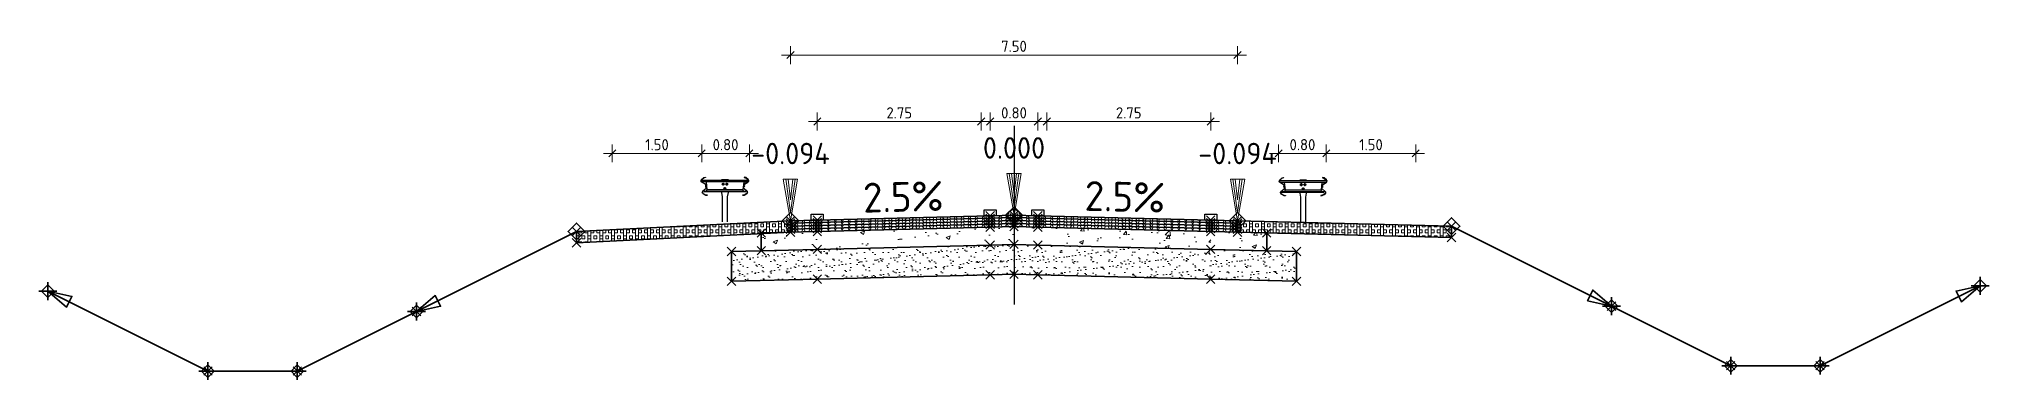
# Model space of a CAD drawing. Extents: x 85476 to 87050, y 436805 to 437377.
# Drawn here: x 86798.69 to 86831.4, y 436877.24 to 436882.97 of the extents above; entities that cross this region are included whole.
import ezdxf

# ---------------------------------------------------------------- set-up
doc = ezdxf.new("R2010")
doc.units = 0
doc.linetypes.add('CENTRE', pattern=[50, 31.25, -6.25, 6.25, -6.25])
for name, color, linetype in [('C3D-ASSEMBLY_BASELINE', 10, 'Continuous'), ('C3D-ASSEMBLY_BASELINE-POINT', 130, 'Continuous'), ('C3D-ASSEMBLY_INSERTION', 50, 'Continuous')]:
    doc.layers.add(name, color=color, linetype=linetype)
doc.layers.add('C3D-ASSEMBLY_LINK', color=7, linetype='Continuous', lineweight=35, plot=False)
doc.layers.add('C3D-ASSEMBLY_MARKER', color=7, linetype='Continuous', lineweight=35, plot=False)
for name, color, linetype, lineweight in [('N-WE-BV-GELEIDECONSTRUCTIE_GELEIDERAIL-SD', 210, 'Continuous', 25), ('N-WE-VH-KANTVERHARDING-T18', 7, 'Continuous', 18), ('N-WE-VH-VERHARDING_ASFALT_DEKLAAG-A', 252, 'Continuous', 18), ('N-WE-VH-VERHARDING_ASFALT_ONDERLAAG-A', 252, 'Continuous', 18), ('N-WE-VH-VERHARDING_ASFALT_TUSSENLAAG-A', 252, 'Continuous', 18), ('N-WE-VH-VERHARDING_FUNDERING_GRANULAAT-A', 252, 'Continuous', 18), ('N-WE-VH-VERHARDING_FUNDERING_ZAND-A', 252, 'Continuous', 18), ('N-WE-VH-VERHARDING_GRASBETONSTEEN-A', 72, 'Continuous', 18), ('N-WE-VW-MARKERING-SD', 7, 'Continuous', 25), ('X-XX-AL-T25', 7, 'Continuous', 25)]:
    doc.layers.add(name, color=color, linetype=linetype, lineweight=lineweight)
doc.styles.add('NLCS-ISO', font='NLCS-ISO.ttf')
doc.styles.add('NLCS-ISO Standaard', font='NLCS-ISO.ttf')
doc.dimstyles.new('NLCS-T25-Pijl', dxfattribs={"dimtxt": 2.5, "dimasz": 1.6, "dimexe": 2, "dimexo": 0, "dimgap": 0.7, "dimtad": 1, "dimlfac": -1, "dimzin": 0, "dimdsep": 46, "dimtxsty": 'NLCS-ISO Standaard', "dimblk": 'Pijl', "dimcen": 0, "dimdle": 2, "dimclrd": 256, "dimclre": 256, "dimclrt": 256, "dimazin": 0, "dimtfac": 1, "dimtofl": 0, "dimtmove": 0, "dimatfit": 3, "dimldrblk": 'Pijl', "dimfxl": 2, "dimfxlon": 1, "dimtolj": 1, "dimtzin": 0, "dimlwd": 18, "dimlwe": 18, "dimarcsym": 0})
pattern_1 = [(60, (86815.04398, 436880.00966), (-0.086603, 0.05), []), (120, (86815.04398, 436880.00966), (-0.086603, -0.05), [])]
pattern_2 = [(60, (86815.04398, 436879.96964), (-0.086603, 0.05), []), (120, (86815.04398, 436879.96964), (-0.086603, -0.05), [])]
pattern_3 = [(60, (86815.04398, 436879.91963), (-0.086603, 0.05), []), (120, (86815.04398, 436879.91963), (-0.086603, -0.05), [])]
pattern_4 = [(60, (86815.04398, 436879.86961), (-0.086603, 0.05), []), (120, (86815.04398, 436879.86961), (-0.086603, -0.05), [])]
pattern_5 = [(50, (86815.044, 436879.8196), (0.71726, -0.06275), [0.075, -0.825]), (355, (86815.044, 436879.8196), (-0.13875, 0.7522), [0.06, -0.66]), (100.45, (86815.10375, 436879.8144), (0.5785, 0.68944), [0.06374, -0.70114]), (46.18, (86815.044, 436880.0196), (1.0672, -0.1655), [0.1125, -1.2375]), (96.64, (86815.1329, 436880.0058), (0.9347, 0.9741), [0.0956, -1.0517]), (351.18, (86815.044, 436880.0196), (0.9347, 0.9741), [0.09, -0.99]), (21, (86815.144, 436879.9696), (0.5969, -0.4026), [0.075, -0.825]), (326, (86815.144, 436879.9696), (0.2433, 0.72515), [0.06, -0.66]), (71.45, (86815.1937, 436879.93604), (0.8402, 0.3225), [0.06374, -0.70114]), (37.5, (86815.04398, 436879.8196), (0.01216, 0.3329), [0, -0.652, 0, -0.67, 0, -0.6625]), (7.5, (86815.04398, 436879.8196), (0.26307, 0.3944), [0, -0.382, 0, -0.637, 0, -0.2525]), (327.5, (86814.82098, 436879.8196), (0.53382, -0.02255), [0, -0.25, 0, -0.78, 0, -1.035]), (317.5, (86814.721, 436879.8196), (0.5832, 0.1001), [0, -0.325, 0, -0.518, 0, -0.735])]
pattern_6 = [(37.5, (86815.04398, 436879.5195), (-0.0063, 0.192682), [0, -0.152, 0, -0.17, 0, -0.1625]), (7.5, (86815.04398, 436879.5195), (0.17698, 0.28221), [0, -0.082, 0, -0.137, 0, -0.0525]), (327.5, (86814.92098, 436879.5195), (0.311414, 0.000566), [0, -0.05, 0, -0.18, 0, -0.235]), (317.5, (86814.92098, 436879.5195), (0.30061, 0.08777), [0, -0.025, 0, -0.118, 0, -0.135])]

msp = doc.modelspace()

# ---------------------------------------------------------------- texts
at = {"layer": 'N-WE-VH-KANTVERHARDING-T18', "color": 7, "linetype": 'Continuous', "lineweight": 18, "char_height": 0.36, "attachment_point": 8, "style": 'NLCS-ISO'}
for s, insert in [('{\\C256;-0.094}', (86811.294, 436880.866)), ('{\\C256;0.000}', (86815.044, 436880.96)), ('{\\C256;0.000}', (86815.044, 436880.96)), ('{\\C256;-0.094}', (86818.794, 436880.866))]:
    msp.add_mtext(s, dxfattribs=dict(at, insert=insert))
at = {"layer": 'X-XX-AL-T25', "color": 7, "linetype": 'Continuous', "lineweight": 25, "char_height": 0.5, "attachment_point": 8, "style": 'NLCS-ISO'}
for insert, rotation in [((86813.191, 436880.069), 1.4321), ((86816.897, 436880.069), 358.5679)]:
    msp.add_mtext('2.5%', dxfattribs=dict(at, insert=insert, rotation=rotation))

# ---------------------------------------------------------------- blocks, each defined once
blk = doc.blocks.new('_Oblique')
at = {"color": 0, "linetype": 'ByBlock', "lineweight": -2}
blk.add_line((-0.5, -0.5), (0.5, 0.5), dxfattribs=at)
blk = doc.blocks.new('*D6')
at = {"lineweight": 18, "transparency": 16777216}
for p, q in [((86811.594, 436881.582), (86814.644, 436881.582)), ((86811.744, 436881.432), (86811.744, 436881.732)), ((86814.494, 436881.432), (86814.494, 436881.732))]:
    blk.add_line(p, q, dxfattribs=at)
at = {"layer": 'Defpoints', "color": 0, "transparency": 16777216}
for p in [(86814.494, 436881.582), (86811.744, 436879.965), (86814.494, 436880.038)]:
    blk.add_point(p, dxfattribs=at)
at = {"lineweight": 18, "transparency": 16777216, "xscale": 0.12, "yscale": 0.12, "zscale": 0.12, "rotation": 180}
blk.add_blockref('_Oblique', (86811.744, 436881.582), dxfattribs=at)
at = {"lineweight": 18, "transparency": 16777216, "xscale": 0.12, "yscale": 0.12, "zscale": 0.12}
blk.add_blockref('_Oblique', (86814.494, 436881.582), dxfattribs=at)
at = {"transparency": 16777216, "insert": (86813.119, 436881.728), "char_height": 0.1875, "attachment_point": 5, "style": 'NLCS-ISO Standaard'}
blk.add_mtext('\\A1;2.75', dxfattribs=at)
blk = doc.blocks.new('Pijl')
h = blk.add_hatch(color=256)
h.paths.add_polyline_path([(0, 0), (-1.75, 0.35), (-1.75, 0)])
h.paths.add_polyline_path([(-1.75, 0), (-1.75, -0.35), (0, 0)])
for p, q in [((-1.9, 0), (0, 0)), ((0, 0), (-1.75, 0.35)), ((-1.75, 0.35), (-1.75, -0.35)), ((0, 0), (-1.75, -0.35))]:
    blk.add_line(p, q)
blk = doc.blocks.new('*D7')
at = {"lineweight": 18, "transparency": 16777216}
for p, q in [((86815.444, 436881.582), (86818.494, 436881.582)), ((86815.594, 436881.432), (86815.594, 436881.732)), ((86818.344, 436881.432), (86818.344, 436881.732))]:
    blk.add_line(p, q, dxfattribs=at)
at = {"layer": 'Defpoints', "color": 0, "transparency": 16777216}
for p in [(86818.344, 436881.582), (86815.594, 436880.038), (86818.344, 436879.965)]:
    blk.add_point(p, dxfattribs=at)
at = {"lineweight": 18, "transparency": 16777216, "xscale": 0.12, "yscale": 0.12, "zscale": 0.12, "rotation": 180}
blk.add_blockref('_Oblique', (86815.594, 436881.582), dxfattribs=at)
at = {"lineweight": 18, "transparency": 16777216, "xscale": 0.12, "yscale": 0.12, "zscale": 0.12}
blk.add_blockref('_Oblique', (86818.344, 436881.582), dxfattribs=at)
at = {"transparency": 16777216, "insert": (86816.969, 436881.728), "char_height": 0.1875, "attachment_point": 5, "style": 'NLCS-ISO Standaard'}
blk.add_mtext('\\A1;2.75', dxfattribs=at)
blk = doc.blocks.new('*D8')
at = {"lineweight": 18, "transparency": 16777216}
for p, q in [((86814.494, 436881.582), (86815.594, 436881.582)), ((86814.644, 436881.432), (86814.644, 436881.732)), ((86815.444, 436881.432), (86815.444, 436881.732))]:
    blk.add_line(p, q, dxfattribs=at)
at = {"layer": 'Defpoints', "color": 0, "transparency": 16777216}
for p in [(86815.444, 436881.582), (86814.644, 436880.038), (86815.444, 436880.038)]:
    blk.add_point(p, dxfattribs=at)
at = {"lineweight": 18, "transparency": 16777216, "xscale": 0.12, "yscale": 0.12, "zscale": 0.12, "rotation": 180}
blk.add_blockref('_Oblique', (86814.644, 436881.582), dxfattribs=at)
at = {"lineweight": 18, "transparency": 16777216, "xscale": 0.12, "yscale": 0.12, "zscale": 0.12}
blk.add_blockref('_Oblique', (86815.444, 436881.582), dxfattribs=at)
at = {"transparency": 16777216, "insert": (86815.044, 436881.728), "char_height": 0.1875, "attachment_point": 5, "style": 'NLCS-ISO Standaard'}
blk.add_mtext('\\A1;0.80', dxfattribs=at)
blk = doc.blocks.new('*D9')
at = {"lineweight": 18, "transparency": 16777216}
for p, q in [((86811.294, 436882.548), (86811.294, 436882.848)), ((86818.794, 436882.548), (86818.794, 436882.848)), ((86811.144, 436882.698), (86818.944, 436882.698))]:
    blk.add_line(p, q, dxfattribs=at)
at = {"layer": 'Defpoints', "color": 0, "transparency": 16777216}
for p in [(86818.794, 436882.698), (86811.294, 436879.916), (86818.794, 436879.916)]:
    blk.add_point(p, dxfattribs=at)
at = {"lineweight": 18, "transparency": 16777216, "xscale": 0.12, "yscale": 0.12, "zscale": 0.12, "rotation": 180}
blk.add_blockref('_Oblique', (86811.294, 436882.698), dxfattribs=at)
at = {"lineweight": 18, "transparency": 16777216, "xscale": 0.12, "yscale": 0.12, "zscale": 0.12}
blk.add_blockref('_Oblique', (86818.794, 436882.698), dxfattribs=at)
at = {"transparency": 16777216, "insert": (86815.044, 436882.845), "char_height": 0.1875, "attachment_point": 5, "style": 'NLCS-ISO Standaard'}
blk.add_mtext('\\A1;7.50', dxfattribs=at)
blk = doc.blocks.new('*D10')
at = {"lineweight": 18, "transparency": 16777216}
for p, q in [((86819.483, 436880.898), (86819.483, 436881.198)), ((86820.283, 436880.898), (86820.283, 436881.198)), ((86819.333, 436881.048), (86820.433, 436881.048))]:
    blk.add_line(p, q, dxfattribs=at)
at = {"layer": 'Defpoints', "color": 0, "transparency": 16777216}
for p in [(86820.283, 436881.048), (86819.483, 436880.604), (86820.283, 436880.604)]:
    blk.add_point(p, dxfattribs=at)
at = {"lineweight": 18, "transparency": 16777216, "xscale": 0.12, "yscale": 0.12, "zscale": 0.12, "rotation": 180}
blk.add_blockref('_Oblique', (86819.483, 436881.048), dxfattribs=at)
at = {"lineweight": 18, "transparency": 16777216, "xscale": 0.12, "yscale": 0.12, "zscale": 0.12}
blk.add_blockref('_Oblique', (86820.283, 436881.048), dxfattribs=at)
at = {"transparency": 16777216, "insert": (86819.883, 436881.194), "char_height": 0.1875, "attachment_point": 5, "style": 'NLCS-ISO Standaard'}
blk.add_mtext('\\A1;0.80', dxfattribs=at)
blk = doc.blocks.new('*D11')
at = {"lineweight": 18, "transparency": 16777216}
for p, q in [((86820.283, 436880.898), (86820.283, 436881.198)), ((86821.783, 436880.898), (86821.783, 436881.198)), ((86820.133, 436881.048), (86821.933, 436881.048))]:
    blk.add_line(p, q, dxfattribs=at)
at = {"layer": 'Defpoints', "color": 0, "transparency": 16777216}
for p in [(86821.783, 436881.048), (86820.283, 436880.604), (86821.783, 436880.604)]:
    blk.add_point(p, dxfattribs=at)
at = {"lineweight": 18, "transparency": 16777216, "xscale": 0.12, "yscale": 0.12, "zscale": 0.12, "rotation": 180}
blk.add_blockref('_Oblique', (86820.283, 436881.048), dxfattribs=at)
at = {"lineweight": 18, "transparency": 16777216, "xscale": 0.12, "yscale": 0.12, "zscale": 0.12}
blk.add_blockref('_Oblique', (86821.783, 436881.048), dxfattribs=at)
at = {"transparency": 16777216, "insert": (86821.033, 436881.194), "char_height": 0.1875, "attachment_point": 5, "style": 'NLCS-ISO Standaard'}
blk.add_mtext('\\A1;1.50', dxfattribs=at)
blk = doc.blocks.new('*D12')
at = {"lineweight": 18, "transparency": 16777216}
for p, q in [((86809.805, 436880.898), (86809.805, 436881.198)), ((86810.605, 436880.898), (86810.605, 436881.198)), ((86809.655, 436881.048), (86810.755, 436881.048))]:
    blk.add_line(p, q, dxfattribs=at)
at = {"layer": 'Defpoints', "color": 0, "transparency": 16777216}
for p in [(86810.605, 436881.048), (86809.805, 436880.604), (86810.605, 436880.604)]:
    blk.add_point(p, dxfattribs=at)
at = {"lineweight": 18, "transparency": 16777216, "xscale": 0.12, "yscale": 0.12, "zscale": 0.12, "rotation": 180}
blk.add_blockref('_Oblique', (86809.805, 436881.048), dxfattribs=at)
at = {"lineweight": 18, "transparency": 16777216, "xscale": 0.12, "yscale": 0.12, "zscale": 0.12}
blk.add_blockref('_Oblique', (86810.605, 436881.048), dxfattribs=at)
at = {"transparency": 16777216, "insert": (86810.205, 436881.194), "char_height": 0.1875, "attachment_point": 5, "style": 'NLCS-ISO Standaard'}
blk.add_mtext('\\A1;0.80', dxfattribs=at)
blk = doc.blocks.new('*D13')
at = {"lineweight": 18, "transparency": 16777216}
for p, q in [((86808.305, 436880.898), (86808.305, 436881.198)), ((86809.805, 436880.898), (86809.805, 436881.198)), ((86808.155, 436881.048), (86809.955, 436881.048))]:
    blk.add_line(p, q, dxfattribs=at)
at = {"layer": 'Defpoints', "color": 0, "transparency": 16777216}
for p in [(86809.805, 436881.048), (86808.305, 436880.604), (86809.805, 436880.604)]:
    blk.add_point(p, dxfattribs=at)
at = {"lineweight": 18, "transparency": 16777216, "xscale": 0.12, "yscale": 0.12, "zscale": 0.12, "rotation": 180}
blk.add_blockref('_Oblique', (86808.305, 436881.048), dxfattribs=at)
at = {"lineweight": 18, "transparency": 16777216, "xscale": 0.12, "yscale": 0.12, "zscale": 0.12}
blk.add_blockref('_Oblique', (86809.805, 436881.048), dxfattribs=at)
at = {"transparency": 16777216, "insert": (86809.055, 436881.194), "char_height": 0.1875, "attachment_point": 5, "style": 'NLCS-ISO Standaard'}
blk.add_mtext('\\A1;1.50', dxfattribs=at)
blk = doc.blocks.new('SBV-GELEIDERAIL_80-SO')
at = {"linetype": 'CENTRE'}
blk.add_line((-0.367, 0.701), (-0.258, 0.701), dxfattribs=at)
for p, q in [((-0.092, 0.701), (0.1, 0.701)), ((0.298, 0.539), (-0.298, 0.539)), ((-0.036, 0.631), (-0.042, 0.631)), ((-0.033, 0.631), (-0.027, 0.631)), ((-0.03, 0.637), (-0.03, 0.643)), ((-0.03, 0.628), (-0.03, 0.634)), ((-0.03, 0.625), (-0.03, 0.619)), ((-0.024, 0.631), (-0.018, 0.631)), ((-0.006, 0.561), (-0.012, 0.561)), ((-0.003, 0.561), (0.003, 0.561)), ((0, 0.567), (0, 0.573)), ((0, 0.558), (0, 0.564)), ((0, 0.555), (0, 0.549)), ((0.006, 0.561), (0.012, 0.561)), ((0.027, 0.631), (0.033, 0.631)), ((0.03, 0.637), (0.03, 0.643)), ((0.03, 0.628), (0.03, 0.634)), ((0.03, 0.625), (0.03, 0.619)), ((0.036, 0.631), (0.042, 0.631)), ((0.042, 0.631), (0.036, 0.631))]:
    blk.add_line(p, q)
at = {"linetype": 'Continuous'}
for p, q in [((-0.327, 0.602), (-0.325, 0.59)), ((-0.324, 0.596), (-0.316, 0.597)), ((-0.042, 0.631), (-0.036, 0.631)), ((-0.036, 0.631), (-0.042, 0.631)), ((-0.033, 0.631), (-0.027, 0.631)), ((-0.03, 0.637), (-0.03, 0.643)), ((-0.03, 0.628), (-0.03, 0.634)), ((-0.03, 0.625), (-0.03, 0.619)), ((-0.006, 0.561), (-0.012, 0.561)), ((-0.003, 0.561), (0.003, 0.561)), ((0, 0.567), (0, 0.573)), ((0, 0.558), (0, 0.564)), ((0, 0.555), (0, 0.549)), ((0.006, 0.561), (0.012, 0.561)), ((0.024, 0.631), (0.018, 0.631)), ((0.027, 0.631), (0.033, 0.631)), ((0.03, 0.637), (0.03, 0.643)), ((0.03, 0.628), (0.03, 0.634)), ((0.03, 0.625), (0.03, 0.619)), ((0.036, 0.631), (0.042, 0.631)), ((0.325, 0.597), (0.317, 0.597)), ((0.327, 0.603), (0.326, 0.59))]:
    blk.add_line(p, q, dxfattribs=at)
for points in [[(-0.295, 0.446), (-0.32, 0.447), (-0.366, 0.472, -0.514108), (-0.371, 0.516), (-0.319, 0.562, 0.239861), (-0.312, 0.582), (-0.315, 0.612, 0.239861), (-0.327, 0.631), (-0.387, 0.665, -0.514108), (-0.391, 0.709), (-0.352, 0.743), (-0.327, 0.75), (-0.326, 0.747), (-0.35, 0.74), (-0.389, 0.707, 0.514108), (-0.385, 0.668), (-0.325, 0.633, -0.239861), (-0.312, 0.613), (-0.309, 0.583, -0.239861), (-0.317, 0.56), (-0.369, 0.513, 0.514108), (-0.364, 0.475), (-0.32, 0.45), (-0.294, 0.449)], [(0.297, 0.446), (0.322, 0.447), (0.368, 0.473, 0.514108), (0.372, 0.517), (0.32, 0.563, -0.239861), (0.312, 0.583), (0.315, 0.613, -0.239861), (0.327, 0.631), (0.387, 0.666, 0.514108), (0.391, 0.71), (0.351, 0.744), (0.326, 0.75), (0.325, 0.747), (0.35, 0.741), (0.389, 0.708, -0.514108), (0.385, 0.669), (0.326, 0.634, 0.239861), (0.312, 0.613), (0.309, 0.583, 0.239861), (0.318, 0.56), (0.37, 0.514, -0.514108), (0.366, 0.476), (0.322, 0.45), (0.296, 0.449)]]:
    blk.add_lwpolyline(points, format="xyb", close=True)
for points in [[(0.39, 0.701), (0.387, 0.669), (-0.387, 0.669), (-0.39, 0.701)], [(-0.355, 0.51), (-0.355, 0.507), (0.355, 0.507), (0.355, 0.51)]]:
    blk.add_lwpolyline(points, close=True)
for points in [[(-0.312, 0.669, -0.414214), (-0.315, 0.666), (-0.301, 0.542, -0.414214), (-0.298, 0.539), (-0.325, 0.51)], [(0.312, 0.669, 0.414214), (0.315, 0.666), (0.301, 0.542, 0.445229), (0.298, 0.539), (0.325, 0.51)]]:
    blk.add_lwpolyline(points, format="xyb")
for points in [[(-0.052, 0.701), (-0.052, 0.711), (0.053, 0.711), (0.053, 0.701)], [(-0.038, 0), (-0.038, 0.001), (-0.038, 0.421), (-0.052, 0.491), (-0.052, 0.51)], [(0.053, 0.51), (0.053, 0.491), (0.038, 0.421), (0.038, 0.001), (0.038, 0)]]:
    blk.add_lwpolyline(points, dxfattribs=at)
for points in [[(-0.317, 0.609), (-0.325, 0.608, 0.335562), (-0.324, 0.596, 0.335562), (-0.323, 0.584), (-0.315, 0.585), (-0.317, 0.609)], [(0.318, 0.609), (0.326, 0.609, -0.335562), (0.325, 0.597, -0.335562), (0.324, 0.585), (0.316, 0.586), (0.318, 0.609)]]:
    blk.add_lwpolyline(points, format="xyb", dxfattribs=at)
for points in [[(-0.315, 0.613), (-0.311, 0.581), (-0.314, 0.581), (-0.318, 0.613)], [(-0.037, 0.643), (-0.044, 0.631), (-0.037, 0.619), (-0.023, 0.619), (-0.016, 0.631), (-0.023, 0.643)], [(-0.007, 0.573), (-0.014, 0.561), (-0.007, 0.549), (0.007, 0.549), (0.014, 0.561), (0.007, 0.573)], [(0.023, 0.643), (0.016, 0.631), (0.023, 0.619), (0.037, 0.619), (0.044, 0.631), (0.037, 0.643)], [(0.316, 0.614), (0.312, 0.582), (0.315, 0.582), (0.319, 0.613)]]:
    blk.add_lwpolyline(points, close=True, dxfattribs=at)
for centre, radius in [((-0.03, 0.631), 0.016), ((-0.03, 0.631), 0.009), ((0, 0.561), 0.016), ((0, 0.561), 0.009), ((0.03, 0.631), 0.016), ((0.03, 0.631), 0.009)]:
    blk.add_circle(centre, radius, dxfattribs=at)
blk = doc.blocks.new('SVH-KANTVERHARDING-SOD')
at = {"color": 0}
for p, q in [((-0.6, 3.5), (0.6, 3.5)), ((0, 0), (-0.6, 3.5)), ((-0.4, 3.5), (0.4, 3.5)), ((0, 0.7), (-0.4, 3.5)), ((-0.2, 3.5), (0.2, 3.5)), ((0, 1.75), (-0.2, 3.5)), ((0.6, 3.5), (0, 0)), ((0.4, 3.5), (0, 0.7)), ((0.2, 3.5), (0, 1.75))]:
    blk.add_line(p, q, dxfattribs=at)
blk = doc.blocks.new('SVW-MARKERING_020-SO')
blk.add_lwpolyline([(-0.1, 0), (-0.1, 0.1), (0.1, 0.1), (0.1, 0)], close=True)

# ---------------------------------------------------------------- dimensions: what is measured, and where the dimension line sits
for base, p1, p2, picture, middle in [((86818.794, 436882.698), (86811.294, 436879.916), (86818.794, 436879.916), '*D9', (86815.044, 436882.845)), ((86814.494, 436881.582), (86811.744, 436879.965), (86814.494, 436880.038), '*D6', (86813.119, 436881.728)), ((86815.444, 436881.582), (86814.644, 436880.038), (86815.444, 436880.038), '*D8', (86815.044, 436881.728)), ((86818.344, 436881.582), (86815.594, 436880.038), (86818.344, 436879.965), '*D7', (86816.969, 436881.728)), ((86809.805, 436881.048), (86808.305, 436880.604), (86809.805, 436880.604), '*D13', (86809.055, 436881.194)), ((86810.605, 436881.048), (86809.805, 436880.604), (86810.605, 436880.604), '*D12', (86810.205, 436881.194)), ((86820.283, 436881.048), (86819.483, 436880.604), (86820.283, 436880.604), '*D10', (86819.883, 436881.194)), ((86821.783, 436881.048), (86820.283, 436880.604), (86821.783, 436880.604), '*D11', (86821.033, 436881.194))]:
    dim = msp.add_linear_dim(base=base, p1=p1, p2=p2, dimstyle='NLCS-T25-Pijl', override={"dimscale": 0.075, "dimblk1": 'Oblique', "dimblk2": 'Oblique', "dimsah": 1, "dimaunit": 2, "dimtmove": 1})
    dim.commit()
    dim.dimension.update_dxf_attribs({"geometry": picture, "text_midpoint": middle})

# ---------------------------------------------------------------- hatches: boundary and pattern name
at = {"layer": 'N-WE-VH-VERHARDING_ASFALT_DEKLAAG-A', "linetype": 'Continuous', "lineweight": 18}
h = msp.add_hatch(dxfattribs=at)
h.set_pattern_fill('AVH-ASFALT', color=252, scale=0.1, style=0, pattern_type=2)
h.set_pattern_definition([(60, (86811.74398, 436879.92716), (-0.086603, 0.05), []), (120, (86811.74398, 436879.92716), (-0.086603, -0.05), [])])
h.paths.add_polyline_path([(86811.744, 436879.927), (86811.294, 436879.916), (86811.294, 436879.876), (86811.744, 436879.887)])
h = msp.add_hatch(dxfattribs=at)
h.set_pattern_fill('AVH-ASFALT', color=252, scale=0.1, style=0, pattern_type=2)
h.set_pattern_definition([(60, (86814.64398, 436879.99966), (-0.0866025, 0.05), []), (120, (86814.64398, 436879.99966), (-0.0866025, -0.05), [])])
h.paths.add_polyline_path([(86814.644, 436880), (86811.744, 436879.927), (86811.744, 436879.887), (86814.644, 436879.96)])
h = msp.add_hatch(dxfattribs=at)
h.set_pattern_fill('AVH-ASFALT', color=252, scale=0.1, style=0, pattern_type=2)
h.set_pattern_definition(pattern_1)
h.paths.add_polyline_path([(86815.044, 436880.01), (86814.644, 436880), (86814.644, 436879.96), (86815.044, 436879.97)])
h = msp.add_hatch(dxfattribs=at)
h.set_pattern_fill('AVH-ASFALT', color=252, scale=0.1, style=0, pattern_type=2)
h.set_pattern_definition(pattern_1)
h.paths.add_polyline_path([(86815.044, 436880.01), (86815.444, 436880), (86815.444, 436879.96), (86815.044, 436879.97)])
h = msp.add_hatch(dxfattribs=at)
h.set_pattern_fill('AVH-ASFALT', color=252, scale=0.1, style=0, pattern_type=2)
h.set_pattern_definition([(60, (86815.44398, 436879.99966), (-0.0866025, 0.05), []), (120, (86815.44398, 436879.99966), (-0.0866025, -0.05), [])])
h.paths.add_polyline_path([(86815.444, 436880), (86818.344, 436879.927), (86818.344, 436879.887), (86815.444, 436879.96)])
h = msp.add_hatch(dxfattribs=at)
h.set_pattern_fill('AVH-ASFALT', color=252, scale=0.1, style=0, pattern_type=2)
h.set_pattern_definition([(60, (86818.34398, 436879.92716), (-0.086603, 0.05), []), (120, (86818.34398, 436879.92716), (-0.086603, -0.05), [])])
h.paths.add_polyline_path([(86818.344, 436879.927), (86818.794, 436879.916), (86818.794, 436879.876), (86818.344, 436879.887)])
at = {"layer": 'N-WE-VH-VERHARDING_ASFALT_ONDERLAAG-A', "linetype": 'Continuous', "lineweight": 18}
h = msp.add_hatch(dxfattribs=at)
h.set_pattern_fill('AVH-ASFALT', color=252, scale=0.1, style=0, pattern_type=2)
h.set_pattern_definition([(60, (86811.74398, 436879.78711), (-0.086603, 0.05), []), (120, (86811.74398, 436879.78711), (-0.086603, -0.05), [])])
h.paths.add_polyline_path([(86811.744, 436879.787), (86811.294, 436879.776), (86811.294, 436879.726), (86811.744, 436879.737)])
h = msp.add_hatch(dxfattribs=at)
h.set_pattern_fill('AVH-ASFALT', color=252, scale=0.1, style=0, pattern_type=2)
h.set_pattern_definition([(60, (86814.64398, 436879.85961), (-0.0866025, 0.05), []), (120, (86814.64398, 436879.85961), (-0.0866025, -0.05), [])])
h.paths.add_polyline_path([(86814.644, 436879.86), (86811.744, 436879.787), (86811.744, 436879.737), (86814.644, 436879.81)])
h = msp.add_hatch(dxfattribs=at)
h.set_pattern_fill('AVH-ASFALT', color=252, scale=0.1, style=0, pattern_type=2)
h.set_pattern_definition(pattern_4)
h.paths.add_polyline_path([(86815.044, 436879.87), (86814.644, 436879.86), (86814.644, 436879.81), (86815.044, 436879.82)])
h = msp.add_hatch(dxfattribs=at)
h.set_pattern_fill('AVH-ASFALT', color=252, scale=0.1, style=0, pattern_type=2)
h.set_pattern_definition(pattern_4)
h.paths.add_polyline_path([(86815.044, 436879.87), (86815.444, 436879.86), (86815.444, 436879.81), (86815.044, 436879.82)])
h = msp.add_hatch(dxfattribs=at)
h.set_pattern_fill('AVH-ASFALT', color=252, scale=0.1, style=0, pattern_type=2)
h.set_pattern_definition([(60, (86815.44398, 436879.85961), (-0.0866025, 0.05), []), (120, (86815.44398, 436879.85961), (-0.0866025, -0.05), [])])
h.paths.add_polyline_path([(86815.444, 436879.86), (86818.344, 436879.787), (86818.344, 436879.737), (86815.444, 436879.81)])
h = msp.add_hatch(dxfattribs=at)
h.set_pattern_fill('AVH-ASFALT', color=252, scale=0.1, style=0, pattern_type=2)
h.set_pattern_definition([(60, (86818.34398, 436879.78711), (-0.086603, 0.05), []), (120, (86818.34398, 436879.78711), (-0.086603, -0.05), [])])
h.paths.add_polyline_path([(86818.344, 436879.787), (86818.794, 436879.776), (86818.794, 436879.726), (86818.344, 436879.737)])
at = {"layer": 'N-WE-VH-VERHARDING_ASFALT_TUSSENLAAG-A', "linetype": 'Continuous', "lineweight": 18}
h = msp.add_hatch(dxfattribs=at)
h.set_pattern_fill('AVH-ASFALT', color=252, scale=0.1, style=0, pattern_type=2)
h.set_pattern_definition([(60, (86811.74398, 436879.88714), (-0.086603, 0.05), []), (120, (86811.74398, 436879.88714), (-0.086603, -0.05), [])])
h.paths.add_polyline_path([(86811.744, 436879.887), (86811.294, 436879.876), (86811.294, 436879.826), (86811.744, 436879.837)])
h = msp.add_hatch(dxfattribs=at)
h.set_pattern_fill('AVH-ASFALT', color=252, scale=0.1, style=0, pattern_type=2)
h.set_pattern_definition([(60, (86814.64398, 436879.95964), (-0.0866025, 0.05), []), (120, (86814.64398, 436879.95964), (-0.0866025, -0.05), [])])
h.paths.add_polyline_path([(86814.644, 436879.96), (86811.744, 436879.887), (86811.744, 436879.837), (86814.644, 436879.91)])
h = msp.add_hatch(dxfattribs=at)
h.set_pattern_fill('AVH-ASFALT', color=252, scale=0.1, style=0, pattern_type=2)
h.set_pattern_definition([(60, (86814.64398, 436879.90963), (-0.0866025, 0.05), []), (120, (86814.64398, 436879.90963), (-0.0866025, -0.05), [])])
h.paths.add_polyline_path([(86814.644, 436879.91), (86811.744, 436879.837), (86811.744, 436879.787), (86814.644, 436879.86)])
h = msp.add_hatch(dxfattribs=at)
h.set_pattern_fill('AVH-ASFALT', color=252, scale=0.1, style=0, pattern_type=2)
h.set_pattern_definition(pattern_2)
h.paths.add_polyline_path([(86815.044, 436879.97), (86814.644, 436879.96), (86814.644, 436879.91), (86815.044, 436879.92)])
h = msp.add_hatch(dxfattribs=at)
h.set_pattern_fill('AVH-ASFALT', color=252, scale=0.1, style=0, pattern_type=2)
h.set_pattern_definition(pattern_3)
h.paths.add_polyline_path([(86815.044, 436879.92), (86814.644, 436879.91), (86814.644, 436879.86), (86815.044, 436879.87)])
h = msp.add_hatch(dxfattribs=at)
h.set_pattern_fill('AVH-ASFALT', color=252, scale=0.1, style=0, pattern_type=2)
h.set_pattern_definition(pattern_2)
h.paths.add_polyline_path([(86815.044, 436879.97), (86815.444, 436879.96), (86815.444, 436879.91), (86815.044, 436879.92)])
h = msp.add_hatch(dxfattribs=at)
h.set_pattern_fill('AVH-ASFALT', color=252, scale=0.1, style=0, pattern_type=2)
h.set_pattern_definition(pattern_3)
h.paths.add_polyline_path([(86815.044, 436879.92), (86815.444, 436879.91), (86815.444, 436879.86), (86815.044, 436879.87)])
h = msp.add_hatch(dxfattribs=at)
h.set_pattern_fill('AVH-ASFALT', color=252, scale=0.1, style=0, pattern_type=2)
h.set_pattern_definition([(60, (86815.44398, 436879.95964), (-0.0866025, 0.05), []), (120, (86815.44398, 436879.95964), (-0.0866025, -0.05), [])])
h.paths.add_polyline_path([(86815.444, 436879.96), (86818.344, 436879.887), (86818.344, 436879.837), (86815.444, 436879.91)])
h = msp.add_hatch(dxfattribs=at)
h.set_pattern_fill('AVH-ASFALT', color=252, scale=0.1, style=0, pattern_type=2)
h.set_pattern_definition([(60, (86815.44398, 436879.90963), (-0.0866025, 0.05), []), (120, (86815.44398, 436879.90963), (-0.0866025, -0.05), [])])
h.paths.add_polyline_path([(86815.444, 436879.91), (86818.344, 436879.837), (86818.344, 436879.787), (86815.444, 436879.86)])
h = msp.add_hatch(dxfattribs=at)
h.set_pattern_fill('AVH-ASFALT', color=252, scale=0.1, style=0, pattern_type=2)
h.set_pattern_definition([(60, (86818.34398, 436879.88714), (-0.086603, 0.05), []), (120, (86818.34398, 436879.88714), (-0.086603, -0.05), [])])
h.paths.add_polyline_path([(86818.344, 436879.887), (86818.794, 436879.876), (86818.794, 436879.826), (86818.344, 436879.837)])
h = msp.add_hatch(dxfattribs=at)
h.set_pattern_fill('AVH-ASFALT', color=252, scale=0.1, style=0, pattern_type=2)
h.set_pattern_definition([(60, (86811.74398, 436879.83713), (-0.086603, 0.05), []), (120, (86811.74398, 436879.83713), (-0.086603, -0.05), [])])
h.paths.add_polyline_path([(86811.744, 436879.837), (86811.294, 436879.826), (86811.294, 436879.776), (86811.744, 436879.787)])
h = msp.add_hatch(dxfattribs=at)
h.set_pattern_fill('AVH-ASFALT', color=252, scale=0.1, style=0, pattern_type=2)
h.set_pattern_definition([(60, (86818.34398, 436879.83713), (-0.086603, 0.05), []), (120, (86818.34398, 436879.83713), (-0.086603, -0.05), [])])
h.paths.add_polyline_path([(86818.344, 436879.837), (86818.794, 436879.826), (86818.794, 436879.776), (86818.344, 436879.787)])
at = {"layer": 'N-WE-VH-VERHARDING_FUNDERING_GRANULAAT-A', "linetype": 'Continuous', "lineweight": 18}
h = msp.add_hatch(dxfattribs=at)
h.set_pattern_fill('AVH-FUNDERING_GRANULAAT_MENG_01', color=252, scale=0.1, style=0, pattern_type=2)
h.set_pattern_definition([(50, (86811.744, 436879.7371), (0.71726, -0.06275), [0.075, -0.825]), (355, (86811.744, 436879.7371), (-0.13875, 0.7522), [0.06, -0.66]), (100.45, (86811.80375, 436879.7319), (0.5785, 0.68944), [0.06374, -0.70114]), (46.18, (86811.744, 436879.9371), (1.06724, -0.1655), [0.1125, -1.2375]), (96.64, (86811.8329, 436879.9233), (0.9347, 0.9741), [0.0956, -1.0517]), (351.18, (86811.744, 436879.9371), (0.9347, 0.9741), [0.09, -0.99]), (21, (86811.844, 436879.8871), (0.5969, -0.40262), [0.075, -0.825]), (326, (86811.844, 436879.8871), (0.2433, 0.72515), [0.06, -0.66]), (71.45, (86811.8937, 436879.85354), (0.84022, 0.32253), [0.06374, -0.70114]), (37.5, (86811.74398, 436879.7371), (0.01216, 0.332894), [0, -0.652, 0, -0.67, 0, -0.6625]), (7.5, (86811.74398, 436879.7371), (0.26307, 0.39441), [0, -0.382, 0, -0.637, 0, -0.2525]), (327.5, (86811.52098, 436879.7371), (0.53382, -0.022555), [0, -0.25, 0, -0.78, 0, -1.035]), (317.5, (86811.421, 436879.7371), (0.5832, 0.1001), [0, -0.325, 0, -0.518, 0, -0.735])])
h.paths.add_polyline_path([(86811.744, 436879.737), (86810.804, 436879.714), (86810.804, 436879.414), (86811.744, 436879.437)])
h = msp.add_hatch(dxfattribs=at)
h.set_pattern_fill('AVH-FUNDERING_GRANULAAT_MENG_01', color=252, scale=0.1, style=0, pattern_type=2)
h.set_pattern_definition([(50, (86814.644, 436879.8096), (0.71726, -0.06275), [0.075, -0.825]), (355, (86814.644, 436879.8096), (-0.13875, 0.7522), [0.06, -0.66]), (100.451, (86814.70375, 436879.8044), (0.57851, 0.68944), [0.06374, -0.70114]), (46.184, (86814.644, 436880.0096), (1.06724, -0.16552), [0.1125, -1.2375]), (96.636, (86814.7329, 436879.9958), (0.93466, 0.97412), [0.0956, -1.0517]), (351.184, (86814.644, 436880.0096), (0.93466, 0.9741), [0.09, -0.99]), (21, (86814.744, 436879.9596), (0.59691, -0.40262), [0.075, -0.825]), (326, (86814.744, 436879.9596), (0.24332, 0.72515), [0.06, -0.66]), (71.451, (86814.7937, 436879.92604), (0.84022, 0.32253), [0.06374, -0.70114]), (37.5, (86814.64398, 436879.8096), (0.01216, 0.332894), [0, -0.652, 0, -0.67, 0, -0.6625]), (7.5, (86814.64398, 436879.8096), (0.26307, 0.39441), [0, -0.382, 0, -0.637, 0, -0.2525]), (327.5, (86814.42098, 436879.8096), (0.533822, -0.022555), [0, -0.25, 0, -0.78, 0, -1.035]), (317.5, (86814.321, 436879.8096), (0.58319, 0.100105), [0, -0.325, 0, -0.518, 0, -0.735])])
h.paths.add_polyline_path([(86814.644, 436879.81), (86811.744, 436879.737), (86811.744, 436879.437), (86814.644, 436879.51)])
h = msp.add_hatch(dxfattribs=at)
h.set_pattern_fill('AVH-FUNDERING_GRANULAAT_MENG_01', color=252, scale=0.1, style=0, pattern_type=2)
h.set_pattern_definition(pattern_5)
h.paths.add_polyline_path([(86815.044, 436879.82), (86814.644, 436879.81), (86814.644, 436879.51), (86815.044, 436879.52)])
h = msp.add_hatch(dxfattribs=at)
h.set_pattern_fill('AVH-FUNDERING_GRANULAAT_MENG_01', color=252, scale=0.1, style=0, pattern_type=2)
h.set_pattern_definition(pattern_5)
h.paths.add_polyline_path([(86815.044, 436879.82), (86815.444, 436879.81), (86815.444, 436879.51), (86815.044, 436879.52)])
h = msp.add_hatch(dxfattribs=at)
h.set_pattern_fill('AVH-FUNDERING_GRANULAAT_MENG_01', color=252, scale=0.1, style=0, pattern_type=2)
h.set_pattern_definition([(50, (86815.444, 436879.8096), (0.71726, -0.06275), [0.075, -0.825]), (355, (86815.444, 436879.8096), (-0.13875, 0.7522), [0.06, -0.66]), (100.451, (86815.50375, 436879.8044), (0.57851, 0.68944), [0.06374, -0.70114]), (46.184, (86815.444, 436880.0096), (1.06724, -0.16552), [0.1125, -1.2375]), (96.636, (86815.5329, 436879.9958), (0.93466, 0.9741), [0.0956, -1.0517]), (351.184, (86815.444, 436880.0096), (0.93466, 0.9741), [0.09, -0.99]), (21, (86815.544, 436879.9596), (0.59691, -0.40262), [0.075, -0.825]), (326, (86815.544, 436879.9596), (0.24332, 0.72515), [0.06, -0.66]), (71.45, (86815.5937, 436879.92604), (0.84022, 0.32253), [0.06374, -0.70114]), (37.5, (86815.44398, 436879.8096), (0.01216, 0.332894), [0, -0.652, 0, -0.67, 0, -0.6625]), (7.5, (86815.44398, 436879.8096), (0.26307, 0.39441), [0, -0.382, 0, -0.637, 0, -0.2525]), (327.5, (86815.22098, 436879.8096), (0.533822, -0.022555), [0, -0.25, 0, -0.78, 0, -1.035]), (317.5, (86815.121, 436879.8096), (0.583186, 0.100105), [0, -0.325, 0, -0.518, 0, -0.735])])
h.paths.add_polyline_path([(86815.444, 436879.81), (86818.344, 436879.737), (86818.344, 436879.437), (86815.444, 436879.51)])
h = msp.add_hatch(dxfattribs=at)
h.set_pattern_fill('AVH-FUNDERING_GRANULAAT_MENG_01', color=252, scale=0.1, style=0, pattern_type=2)
h.set_pattern_definition([(50, (86818.344, 436879.7371), (0.71726, -0.06275), [0.075, -0.825]), (355, (86818.344, 436879.7371), (-0.13875, 0.7522), [0.06, -0.66]), (100.45, (86818.40375, 436879.7319), (0.5785, 0.68944), [0.06374, -0.70114]), (46.18, (86818.344, 436879.9371), (1.06724, -0.1655), [0.1125, -1.2375]), (96.64, (86818.4329, 436879.9233), (0.9347, 0.9741), [0.0956, -1.0517]), (351.18, (86818.344, 436879.9371), (0.9347, 0.9741), [0.09, -0.99]), (21, (86818.444, 436879.8871), (0.5969, -0.40262), [0.075, -0.825]), (326, (86818.444, 436879.8871), (0.2433, 0.72515), [0.06, -0.66]), (71.45, (86818.4937, 436879.85354), (0.8402, 0.32253), [0.06374, -0.70114]), (37.5, (86818.34398, 436879.7371), (0.01216, 0.332894), [0, -0.652, 0, -0.67, 0, -0.6625]), (7.5, (86818.34398, 436879.7371), (0.26307, 0.39441), [0, -0.382, 0, -0.637, 0, -0.2525]), (327.5, (86818.12098, 436879.7371), (0.53382, -0.022555), [0, -0.25, 0, -0.78, 0, -1.035]), (317.5, (86818.021, 436879.7371), (0.58319, 0.1001), [0, -0.325, 0, -0.518, 0, -0.735])])
h.paths.add_polyline_path([(86818.344, 436879.737), (86819.284, 436879.714), (86819.284, 436879.414), (86818.344, 436879.437)])
at = {"layer": 'N-WE-VH-VERHARDING_FUNDERING_ZAND-A', "linetype": 'Continuous', "lineweight": 18}
h = msp.add_hatch(dxfattribs=at)
h.set_pattern_fill('AVH-FUNDERING_ZAND', color=252, scale=0.1, style=0, pattern_type=2)
h.set_pattern_definition([(37.5, (86811.74398, 436879.437), (-0.0063, 0.192682), [0, -0.152, 0, -0.17, 0, -0.1625]), (7.5, (86811.74398, 436879.437), (0.176978, 0.282215), [0, -0.082, 0, -0.137, 0, -0.0525]), (327.5, (86811.62098, 436879.437), (0.311414, 0.000566), [0, -0.05, 0, -0.18, 0, -0.235]), (317.5, (86811.62098, 436879.437), (0.300613, 0.08777), [0, -0.025, 0, -0.118, 0, -0.135])])
h.paths.add_polyline_path([(86811.744, 436879.437), (86810.304, 436879.401), (86810.304, 436878.901), (86811.744, 436878.937)])
h = msp.add_hatch(dxfattribs=at)
h.set_pattern_fill('AVH-FUNDERING_ZAND', color=252, scale=0.1, style=0, pattern_type=2)
h.set_pattern_definition([(37.5, (86814.64398, 436879.5095), (-0.006299, 0.192682), [0, -0.152, 0, -0.17, 0, -0.1625]), (7.5, (86814.64398, 436879.5095), (0.176978, 0.282215), [0, -0.082, 0, -0.137, 0, -0.0525]), (327.5, (86814.52098, 436879.5095), (0.311414, 0.000566), [0, -0.05, 0, -0.18, 0, -0.235]), (317.5, (86814.52098, 436879.5095), (0.300613, 0.087768), [0, -0.025, 0, -0.118, 0, -0.135])])
h.paths.add_polyline_path([(86814.644, 436879.51), (86811.744, 436879.437), (86811.744, 436878.937), (86814.644, 436879.009)])
h = msp.add_hatch(dxfattribs=at)
h.set_pattern_fill('AVH-FUNDERING_ZAND', color=252, scale=0.1, style=0, pattern_type=2)
h.set_pattern_definition(pattern_6)
h.paths.add_polyline_path([(86815.044, 436879.52), (86814.644, 436879.51), (86814.644, 436879.009), (86815.044, 436879.019)])
h = msp.add_hatch(dxfattribs=at)
h.set_pattern_fill('AVH-FUNDERING_ZAND', color=252, scale=0.1, style=0, pattern_type=2)
h.set_pattern_definition(pattern_6)
h.paths.add_polyline_path([(86815.044, 436879.52), (86815.444, 436879.51), (86815.444, 436879.009), (86815.044, 436879.019)])
h = msp.add_hatch(dxfattribs=at)
h.set_pattern_fill('AVH-FUNDERING_ZAND', color=252, scale=0.1, style=0, pattern_type=2)
h.set_pattern_definition([(37.5, (86815.44398, 436879.5095), (-0.006299, 0.192682), [0, -0.152, 0, -0.17, 0, -0.1625]), (7.5, (86815.44398, 436879.5095), (0.176978, 0.282215), [0, -0.082, 0, -0.137, 0, -0.0525]), (327.5, (86815.32098, 436879.5095), (0.311414, 0.000566), [0, -0.05, 0, -0.18, 0, -0.235]), (317.5, (86815.32098, 436879.5095), (0.300613, 0.087768), [0, -0.025, 0, -0.118, 0, -0.135])])
h.paths.add_polyline_path([(86815.444, 436879.51), (86818.344, 436879.437), (86818.344, 436878.937), (86815.444, 436879.009)])
h = msp.add_hatch(dxfattribs=at)
h.set_pattern_fill('AVH-FUNDERING_ZAND', color=252, scale=0.1, style=0, pattern_type=2)
h.set_pattern_definition([(37.5, (86818.34398, 436879.437), (-0.0063, 0.192682), [0, -0.152, 0, -0.17, 0, -0.1625]), (7.5, (86818.34398, 436879.437), (0.176978, 0.282215), [0, -0.082, 0, -0.137, 0, -0.0525]), (327.5, (86818.22098, 436879.437), (0.311414, 0.000566), [0, -0.05, 0, -0.18, 0, -0.235]), (317.5, (86818.22098, 436879.437), (0.300613, 0.087768), [0, -0.025, 0, -0.118, 0, -0.135])])
h.paths.add_polyline_path([(86818.344, 436879.437), (86819.784, 436879.401), (86819.784, 436878.901), (86818.344, 436878.937)])
at = {"layer": 'N-WE-VH-VERHARDING_GRASBETONSTEEN-A', "linetype": 'Continuous', "lineweight": 18}
h = msp.add_hatch(dxfattribs=at)
h.set_pattern_fill('AVH-GRASBETONSTEEN_01', color=72, scale=0.1, style=0, pattern_type=2)
h.set_pattern_definition([(90, (86811.29398, 436879.9159), (-0.2, 1e-17), []), (90, (86811.34398, 436879.9159), (-0.2, 1e-17), []), (0, (86811.29398, 436879.9159), (0, 0.2), [-0.05, 0.05]), (0, (86811.29398, 436879.9659), (0, 0.2), [-0.05, 0.05]), (0, (86811.29398, 436880.0159), (0, 0.2), [0.05, -0.05]), (0, (86811.29398, 436880.0659), (0, 0.2), [0.05, -0.05]), (90, (86811.39398, 436879.9159), (-0.2, 1e-17), [0.05, -0.05]), (90, (86811.44398, 436879.9159), (-0.2, 1e-17), [0.05, -0.05])])
h.paths.add_polyline_path([(86811.294, 436879.916), (86807.704, 436879.736), (86807.704, 436879.546), (86811.294, 436879.726)])
h = msp.add_hatch(dxfattribs=at)
h.set_pattern_fill('AVH-GRASBETONSTEEN_01', color=72, scale=0.1, style=0, pattern_type=2)
h.set_pattern_definition([(90, (86818.79398, 436879.9159), (-0.2, 1e-17), []), (90, (86818.84398, 436879.9159), (-0.2, 1e-17), []), (0, (86818.79398, 436879.9159), (0, 0.2), [-0.05, 0.05]), (0, (86818.79398, 436879.9659), (0, 0.2), [-0.05, 0.05]), (0, (86818.79398, 436880.0159), (0, 0.2), [0.05, -0.05]), (0, (86818.79398, 436880.0659), (0, 0.2), [0.05, -0.05]), (90, (86818.89398, 436879.9159), (-0.2, 1e-17), [0.05, -0.05]), (90, (86818.94398, 436879.9159), (-0.2, 1e-17), [0.05, -0.05])])
h.paths.add_polyline_path([(86818.794, 436879.916), (86822.384, 436879.826), (86822.384, 436879.636), (86818.794, 436879.726)])

# ---------------------------------------------------------------- linework, layer by layer
at = {"layer": 'C3D-ASSEMBLY_BASELINE', "color": 10, "linetype": 'Continuous', "lineweight": -3}
msp.add_line((86815.044, 436881.51), (86815.044, 436878.51), dxfattribs=at)
at = {"layer": 'C3D-ASSEMBLY_BASELINE-POINT', "color": 130, "linetype": 'Continuous', "lineweight": -3}
msp.add_circle((86815.044, 436880.01), 0.1, dxfattribs=at)
at = {"layer": 'C3D-ASSEMBLY_INSERTION', "color": 50, "linetype": 'Continuous', "lineweight": -3}
msp.add_circle((86815.044, 436880.01), 0.1, dxfattribs=at)
at = {"layer": 'C3D-ASSEMBLY_LINK', "color": 7, "linetype": 'Continuous', "lineweight": 35}
for p, q in [((86807.704, 436879.736), (86811.294, 436879.916)), ((86811.294, 436879.916), (86811.744, 436879.927)), ((86811.294, 436879.726), (86811.294, 436879.916)), ((86811.744, 436879.887), (86811.294, 436879.876)), ((86811.744, 436879.927), (86814.644, 436880)), ((86814.644, 436879.96), (86811.744, 436879.887)), ((86814.644, 436879.91), (86811.744, 436879.837)), ((86814.644, 436880), (86815.044, 436880.01)), ((86815.044, 436879.97), (86814.644, 436879.96)), ((86815.044, 436879.92), (86814.644, 436879.91)), ((86815.044, 436880.01), (86815.444, 436880)), ((86815.044, 436879.97), (86815.444, 436879.96)), ((86815.044, 436879.92), (86815.444, 436879.91)), ((86815.444, 436880), (86818.344, 436879.927)), ((86815.444, 436879.96), (86818.344, 436879.887)), ((86815.444, 436879.91), (86818.344, 436879.837)), ((86818.344, 436879.927), (86818.794, 436879.916)), ((86818.344, 436879.887), (86818.794, 436879.876)), ((86818.794, 436879.726), (86818.794, 436879.916)), ((86818.794, 436879.916), (86822.384, 436879.826)), ((86805.021, 436878.395), (86807.704, 436879.736)), ((86807.704, 436879.736), (86807.704, 436879.546)), ((86807.704, 436879.546), (86811.294, 436879.726)), ((86811.744, 436879.737), (86810.804, 436879.714)), ((86810.804, 436879.714), (86810.804, 436879.414)), ((86811.744, 436879.837), (86811.294, 436879.826)), ((86811.744, 436879.787), (86811.294, 436879.776)), ((86814.644, 436879.86), (86811.744, 436879.787)), ((86814.644, 436879.81), (86811.744, 436879.737)), ((86815.044, 436879.87), (86814.644, 436879.86)), ((86815.044, 436879.82), (86814.644, 436879.81)), ((86815.044, 436879.87), (86815.444, 436879.86)), ((86815.044, 436879.82), (86815.444, 436879.81)), ((86815.444, 436879.86), (86818.344, 436879.787)), ((86815.444, 436879.81), (86818.344, 436879.737)), ((86818.344, 436879.837), (86818.794, 436879.826)), ((86818.344, 436879.787), (86818.794, 436879.776)), ((86818.344, 436879.737), (86819.284, 436879.714)), ((86822.384, 436879.636), (86818.794, 436879.726)), ((86819.284, 436879.714), (86819.284, 436879.414)), ((86822.384, 436879.826), (86822.384, 436879.636)), ((86822.384, 436879.826), (86825.067, 436878.485)), ((86811.744, 436879.437), (86810.304, 436879.401)), ((86810.304, 436879.401), (86810.304, 436878.901)), ((86814.644, 436879.51), (86811.744, 436879.437)), ((86815.044, 436879.52), (86814.644, 436879.51)), ((86815.044, 436879.52), (86815.444, 436879.51)), ((86815.444, 436879.51), (86818.344, 436879.437)), ((86818.344, 436879.437), (86819.784, 436879.401)), ((86819.784, 436879.401), (86819.784, 436878.901)), ((86811.744, 436878.937), (86810.304, 436878.901)), ((86814.644, 436879.009), (86811.744, 436878.937)), ((86815.044, 436879.019), (86814.644, 436879.009)), ((86815.044, 436879.019), (86815.444, 436879.009)), ((86815.444, 436879.009), (86818.344, 436878.937)), ((86818.344, 436878.937), (86819.784, 436878.901)), ((86798.837, 436878.736), (86801.521, 436877.395)), ((86828.567, 436877.485), (86831.251, 436878.826)), ((86803.021, 436877.395), (86805.021, 436878.395)), ((86825.067, 436878.485), (86827.067, 436877.485)), ((86801.521, 436877.395), (86803.021, 436877.395)), ((86827.067, 436877.485), (86828.567, 436877.485))]:
    msp.add_line(p, q, dxfattribs=at)
for points in [[(86798.837, 436878.736), (86799.24, 436878.647), (86799.15, 436878.468), (86798.837, 436878.736)], [(86805.021, 436878.395), (86805.334, 436878.663), (86805.423, 436878.484), (86805.021, 436878.395)], [(86825.067, 436878.485), (86824.665, 436878.574), (86824.754, 436878.753), (86825.067, 436878.485)], [(86831.251, 436878.826), (86830.937, 436878.558), (86830.848, 436878.737), (86831.251, 436878.826)]]:
    msp.add_lwpolyline(points, close=True, dxfattribs=at)
at = {"layer": 'C3D-ASSEMBLY_MARKER', "color": 251, "linetype": 'Continuous', "lineweight": 35}
for p, q in [((86811.223, 436879.845), (86811.365, 436879.987)), ((86811.223, 436879.987), (86811.365, 436879.845)), ((86811.223, 436879.805), (86811.365, 436879.947)), ((86811.223, 436879.947), (86811.365, 436879.805)), ((86811.223, 436879.755), (86811.365, 436879.897)), ((86811.223, 436879.897), (86811.365, 436879.755)), ((86811.673, 436879.856), (86811.815, 436879.998)), ((86811.673, 436879.998), (86811.815, 436879.856)), ((86811.673, 436879.816), (86811.815, 436879.958)), ((86811.673, 436879.958), (86811.815, 436879.816)), ((86811.673, 436879.816), (86811.815, 436879.958)), ((86811.673, 436879.958), (86811.815, 436879.816)), ((86811.673, 436879.766), (86811.815, 436879.908)), ((86811.673, 436879.908), (86811.815, 436879.766)), ((86811.673, 436879.766), (86811.815, 436879.908)), ((86811.673, 436879.908), (86811.815, 436879.766)), ((86814.573, 436879.929), (86814.715, 436880.07)), ((86814.573, 436880.07), (86814.715, 436879.929)), ((86814.573, 436879.889), (86814.715, 436880.03)), ((86814.573, 436880.03), (86814.715, 436879.889)), ((86814.573, 436879.889), (86814.715, 436880.03)), ((86814.573, 436880.03), (86814.715, 436879.889)), ((86814.573, 436879.839), (86814.715, 436879.98)), ((86814.573, 436879.98), (86814.715, 436879.839)), ((86814.573, 436879.839), (86814.715, 436879.98)), ((86814.573, 436879.98), (86814.715, 436879.839)), ((86814.573, 436879.789), (86814.715, 436879.93)), ((86814.573, 436879.93), (86814.715, 436879.789)), ((86814.573, 436879.789), (86814.715, 436879.93)), ((86814.573, 436879.93), (86814.715, 436879.789)), ((86814.573, 436879.739), (86814.715, 436879.88)), ((86814.573, 436879.88), (86814.715, 436879.739)), ((86814.573, 436879.739), (86814.715, 436879.88)), ((86814.573, 436879.88), (86814.715, 436879.739)), ((86814.973, 436879.939), (86815.115, 436880.08)), ((86814.973, 436880.08), (86815.115, 436879.939)), ((86814.973, 436879.939), (86815.115, 436880.08)), ((86814.973, 436880.08), (86815.115, 436879.939)), ((86814.973, 436879.939), (86815.115, 436880.08)), ((86814.973, 436880.08), (86815.115, 436879.939)), ((86814.973, 436879.939), (86815.115, 436880.08)), ((86814.973, 436880.08), (86815.115, 436879.939)), ((86814.973, 436879.899), (86815.115, 436880.04)), ((86814.973, 436880.04), (86815.115, 436879.899)), ((86814.973, 436879.899), (86815.115, 436880.04)), ((86814.973, 436880.04), (86815.115, 436879.899)), ((86814.973, 436879.849), (86815.115, 436879.99)), ((86814.973, 436879.99), (86815.115, 436879.849)), ((86814.973, 436879.849), (86815.115, 436879.99)), ((86814.973, 436879.99), (86815.115, 436879.849)), ((86814.973, 436879.799), (86815.115, 436879.94)), ((86814.973, 436879.94), (86815.115, 436879.799)), ((86814.973, 436879.799), (86815.115, 436879.94)), ((86814.973, 436879.94), (86815.115, 436879.799)), ((86814.973, 436879.749), (86815.115, 436879.89)), ((86814.973, 436879.89), (86815.115, 436879.749)), ((86814.973, 436879.749), (86815.115, 436879.89)), ((86814.973, 436879.89), (86815.115, 436879.749)), ((86815.373, 436879.929), (86815.515, 436880.07)), ((86815.373, 436880.07), (86815.515, 436879.929)), ((86815.373, 436879.889), (86815.515, 436880.03)), ((86815.373, 436880.03), (86815.515, 436879.889)), ((86815.373, 436879.889), (86815.515, 436880.03)), ((86815.373, 436880.03), (86815.515, 436879.889)), ((86815.373, 436879.839), (86815.515, 436879.98)), ((86815.373, 436879.98), (86815.515, 436879.839)), ((86815.373, 436879.839), (86815.515, 436879.98)), ((86815.373, 436879.98), (86815.515, 436879.839)), ((86815.373, 436879.789), (86815.515, 436879.93)), ((86815.373, 436879.93), (86815.515, 436879.789)), ((86815.373, 436879.789), (86815.515, 436879.93)), ((86815.373, 436879.93), (86815.515, 436879.789)), ((86815.373, 436879.739), (86815.515, 436879.88)), ((86815.373, 436879.88), (86815.515, 436879.739)), ((86815.373, 436879.739), (86815.515, 436879.88)), ((86815.373, 436879.88), (86815.515, 436879.739)), ((86818.273, 436879.856), (86818.415, 436879.998)), ((86818.273, 436879.998), (86818.415, 436879.856)), ((86818.273, 436879.816), (86818.415, 436879.958)), ((86818.273, 436879.958), (86818.415, 436879.816)), ((86818.273, 436879.816), (86818.415, 436879.958)), ((86818.273, 436879.958), (86818.415, 436879.816)), ((86818.273, 436879.766), (86818.415, 436879.908)), ((86818.273, 436879.908), (86818.415, 436879.766)), ((86818.273, 436879.766), (86818.415, 436879.908)), ((86818.273, 436879.908), (86818.415, 436879.766)), ((86818.723, 436879.845), (86818.865, 436879.987)), ((86818.723, 436879.987), (86818.865, 436879.845)), ((86818.723, 436879.805), (86818.865, 436879.947)), ((86818.723, 436879.947), (86818.865, 436879.805)), ((86818.723, 436879.755), (86818.865, 436879.897)), ((86818.723, 436879.897), (86818.865, 436879.755)), ((86807.633, 436879.476), (86807.775, 436879.617)), ((86807.633, 436879.617), (86807.775, 436879.476)), ((86810.733, 436879.643), (86810.875, 436879.784)), ((86810.733, 436879.784), (86810.875, 436879.643)), ((86811.223, 436879.705), (86811.365, 436879.847)), ((86811.223, 436879.847), (86811.365, 436879.705)), ((86811.223, 436879.655), (86811.365, 436879.797)), ((86811.223, 436879.797), (86811.365, 436879.655)), ((86811.223, 436879.655), (86811.365, 436879.797)), ((86811.223, 436879.797), (86811.365, 436879.655)), ((86811.673, 436879.716), (86811.815, 436879.858)), ((86811.673, 436879.858), (86811.815, 436879.716)), ((86811.673, 436879.716), (86811.815, 436879.858)), ((86811.673, 436879.858), (86811.815, 436879.716)), ((86811.673, 436879.666), (86811.815, 436879.808)), ((86811.673, 436879.808), (86811.815, 436879.666)), ((86811.673, 436879.666), (86811.815, 436879.808)), ((86811.673, 436879.808), (86811.815, 436879.666)), ((86814.573, 436879.439), (86814.715, 436879.58)), ((86814.573, 436879.58), (86814.715, 436879.439)), ((86814.573, 436879.439), (86814.715, 436879.58)), ((86814.573, 436879.58), (86814.715, 436879.439)), ((86814.973, 436879.449), (86815.115, 436879.59)), ((86814.973, 436879.59), (86815.115, 436879.449)), ((86814.973, 436879.449), (86815.115, 436879.59)), ((86814.973, 436879.59), (86815.115, 436879.449)), ((86815.373, 436879.439), (86815.515, 436879.58)), ((86815.373, 436879.58), (86815.515, 436879.439)), ((86815.373, 436879.439), (86815.515, 436879.58)), ((86815.373, 436879.58), (86815.515, 436879.439)), ((86818.273, 436879.716), (86818.415, 436879.858)), ((86818.273, 436879.858), (86818.415, 436879.716)), ((86818.273, 436879.716), (86818.415, 436879.858)), ((86818.273, 436879.858), (86818.415, 436879.716)), ((86818.273, 436879.666), (86818.415, 436879.808)), ((86818.273, 436879.808), (86818.415, 436879.666)), ((86818.273, 436879.666), (86818.415, 436879.808)), ((86818.273, 436879.808), (86818.415, 436879.666)), ((86818.723, 436879.705), (86818.865, 436879.847)), ((86818.723, 436879.847), (86818.865, 436879.705)), ((86818.723, 436879.655), (86818.865, 436879.797)), ((86818.723, 436879.797), (86818.865, 436879.655)), ((86818.723, 436879.655), (86818.865, 436879.797)), ((86818.723, 436879.797), (86818.865, 436879.655)), ((86819.213, 436879.643), (86819.355, 436879.784)), ((86819.213, 436879.784), (86819.355, 436879.643)), ((86822.313, 436879.565), (86822.455, 436879.707)), ((86822.313, 436879.707), (86822.455, 436879.565)), ((86810.233, 436879.33), (86810.375, 436879.472)), ((86810.233, 436879.472), (86810.375, 436879.33)), ((86810.733, 436879.343), (86810.875, 436879.484)), ((86810.733, 436879.484), (86810.875, 436879.343)), ((86811.673, 436879.366), (86811.815, 436879.508)), ((86811.673, 436879.508), (86811.815, 436879.366)), ((86811.673, 436879.366), (86811.815, 436879.508)), ((86811.673, 436879.508), (86811.815, 436879.366)), ((86818.273, 436879.366), (86818.415, 436879.508)), ((86818.273, 436879.508), (86818.415, 436879.366)), ((86818.273, 436879.366), (86818.415, 436879.508)), ((86818.273, 436879.508), (86818.415, 436879.366)), ((86819.213, 436879.343), (86819.355, 436879.484)), ((86819.213, 436879.484), (86819.355, 436879.343)), ((86819.713, 436879.33), (86819.855, 436879.472)), ((86819.713, 436879.472), (86819.855, 436879.33)), ((86810.233, 436878.83), (86810.375, 436878.972)), ((86810.233, 436878.972), (86810.375, 436878.83)), ((86811.673, 436878.866), (86811.815, 436879.008)), ((86811.673, 436879.008), (86811.815, 436878.866)), ((86811.673, 436878.866), (86811.815, 436879.008)), ((86811.673, 436879.008), (86811.815, 436878.866)), ((86814.573, 436878.939), (86814.715, 436879.08)), ((86814.573, 436879.08), (86814.715, 436878.939)), ((86814.573, 436878.939), (86814.715, 436879.08)), ((86814.573, 436879.08), (86814.715, 436878.939)), ((86814.973, 436878.949), (86815.115, 436879.09)), ((86814.973, 436879.09), (86815.115, 436878.949)), ((86814.973, 436878.949), (86815.115, 436879.09)), ((86814.973, 436879.09), (86815.115, 436878.949)), ((86815.373, 436878.939), (86815.515, 436879.08)), ((86815.373, 436879.08), (86815.515, 436878.939)), ((86815.373, 436878.939), (86815.515, 436879.08)), ((86815.373, 436879.08), (86815.515, 436878.939)), ((86818.273, 436878.866), (86818.415, 436879.008)), ((86818.273, 436879.008), (86818.415, 436878.866)), ((86818.273, 436878.866), (86818.415, 436879.008)), ((86818.273, 436879.008), (86818.415, 436878.866)), ((86819.713, 436878.83), (86819.855, 436878.972)), ((86819.713, 436878.972), (86819.855, 436878.83))]:
    msp.add_line(p, q, dxfattribs=at)
at = {"layer": 'C3D-ASSEMBLY_MARKER', "color": 10, "linetype": 'Continuous', "lineweight": 35}
for p, q in [((86822.313, 436879.755), (86822.455, 436879.897)), ((86822.313, 436879.897), (86822.455, 436879.755)), ((86807.633, 436879.666), (86807.775, 436879.807)), ((86807.633, 436879.807), (86807.775, 436879.666)), ((86804.95, 436878.324), (86805.091, 436878.465)), ((86804.95, 436878.465), (86805.091, 436878.324)), ((86824.997, 436878.414), (86825.138, 436878.555)), ((86824.997, 436878.555), (86825.138, 436878.414)), ((86801.45, 436877.324), (86801.591, 436877.465)), ((86801.45, 436877.465), (86801.591, 436877.324)), ((86802.95, 436877.324), (86803.091, 436877.465)), ((86802.95, 436877.465), (86803.091, 436877.324)), ((86826.997, 436877.414), (86827.138, 436877.555)), ((86826.997, 436877.555), (86827.138, 436877.414)), ((86828.497, 436877.414), (86828.638, 436877.555)), ((86828.497, 436877.555), (86828.638, 436877.414))]:
    msp.add_line(p, q, dxfattribs=at)
at = {"layer": 'C3D-ASSEMBLY_MARKER', "color": 70, "linetype": 'Continuous', "lineweight": 35}
for p, q in [((86831.251, 436878.676), (86831.251, 436878.976)), ((86798.687, 436878.736), (86798.987, 436878.736)), ((86798.837, 436878.586), (86798.837, 436878.886)), ((86825.067, 436878.335), (86825.067, 436878.635)), ((86831.101, 436878.826), (86831.401, 436878.826)), ((86804.871, 436878.395), (86805.171, 436878.395)), ((86805.021, 436878.245), (86805.021, 436878.545)), ((86824.917, 436878.485), (86825.217, 436878.485)), ((86827.067, 436877.335), (86827.067, 436877.635)), ((86828.567, 436877.335), (86828.567, 436877.635)), ((86801.371, 436877.395), (86801.671, 436877.395)), ((86801.521, 436877.245), (86801.521, 436877.545)), ((86802.871, 436877.395), (86803.171, 436877.395)), ((86803.021, 436877.245), (86803.021, 436877.545)), ((86826.917, 436877.485), (86827.217, 436877.485)), ((86828.417, 436877.485), (86828.717, 436877.485))]:
    msp.add_line(p, q, dxfattribs=at)
at = {"layer": 'C3D-ASSEMBLY_MARKER', "color": 6, "linetype": 'Continuous', "lineweight": 35}
for points in [[(86807.704, 436879.595), (86807.563, 436879.736), (86807.704, 436879.878), (86807.845, 436879.736), (86807.704, 436879.595)], [(86811.294, 436879.774), (86811.153, 436879.916), (86811.294, 436880.057), (86811.435, 436879.916), (86811.294, 436879.774)], [(86815.044, 436879.868), (86814.903, 436880.01), (86815.044, 436880.151), (86815.185, 436880.01), (86815.044, 436879.868)], [(86815.044, 436879.868), (86814.903, 436880.01), (86815.044, 436880.151), (86815.185, 436880.01), (86815.044, 436879.868)], [(86818.794, 436879.774), (86818.653, 436879.916), (86818.794, 436880.057), (86818.935, 436879.916), (86818.794, 436879.774)], [(86822.384, 436879.685), (86822.243, 436879.826), (86822.384, 436879.968), (86822.525, 436879.826), (86822.384, 436879.685)]]:
    msp.add_lwpolyline(points, dxfattribs=at)
at = {"layer": 'C3D-ASSEMBLY_MARKER', "color": 70, "linetype": 'Continuous', "lineweight": 35}
for points in [[(86831.251, 436878.72), (86831.144, 436878.826), (86831.251, 436878.932), (86831.357, 436878.826), (86831.251, 436878.72)], [(86798.837, 436878.63), (86798.731, 436878.736), (86798.837, 436878.842), (86798.943, 436878.736), (86798.837, 436878.63)], [(86825.067, 436878.378), (86824.961, 436878.485), (86825.067, 436878.591), (86825.173, 436878.485), (86825.067, 436878.378)], [(86805.021, 436878.289), (86804.915, 436878.395), (86805.021, 436878.501), (86805.127, 436878.395), (86805.021, 436878.289)], [(86827.067, 436877.378), (86826.961, 436877.485), (86827.067, 436877.591), (86827.173, 436877.485), (86827.067, 436877.378)], [(86828.567, 436877.378), (86828.461, 436877.485), (86828.567, 436877.591), (86828.673, 436877.485), (86828.567, 436877.378)], [(86801.521, 436877.289), (86801.415, 436877.395), (86801.521, 436877.501), (86801.627, 436877.395), (86801.521, 436877.289)], [(86803.021, 436877.289), (86802.915, 436877.395), (86803.021, 436877.501), (86803.127, 436877.395), (86803.021, 436877.289)]]:
    msp.add_lwpolyline(points, dxfattribs=at)

# ---------------------------------------------------------------- block references
at = {"layer": 'N-WE-BV-GELEIDECONSTRUCTIE_GELEIDERAIL-SD', "color": 210, "linetype": 'Continuous', "lineweight": 25}
for p in [(86810.194, 436879.899), (86819.894, 436879.892)]:
    msp.add_blockref('SBV-GELEIDERAIL_80-SO', p, dxfattribs=at)
at = {"layer": 'N-WE-VH-KANTVERHARDING-T18', "color": 7, "linetype": 'Continuous', "lineweight": 18, "xscale": 0.2000000000133046, "yscale": 0.2000000000133046, "zscale": 0.2000000000133046}
for p in [(86811.294, 436879.916), (86815.044, 436880.01), (86815.044, 436880.01), (86818.794, 436879.916)]:
    msp.add_blockref('SVH-KANTVERHARDING-SOD', p, dxfattribs=at)
at = {"layer": 'N-WE-VW-MARKERING-SD', "color": 7, "linetype": 'Continuous', "lineweight": 25}
for p in [(86811.744, 436879.927), (86814.644, 436880), (86815.444, 436880), (86818.344, 436879.927)]:
    msp.add_blockref('SVW-MARKERING_020-SO', p, dxfattribs=at)

msp.set_redraw_order([(e.dxf.handle, doc.entitydb.next_handle()) for e in msp.query("TEXT MTEXT ATTDEF DIMENSION ARC_DIMENSION")])  # texts and dimensions are drawn at this point

doc.saveas('drawing.dxf')
